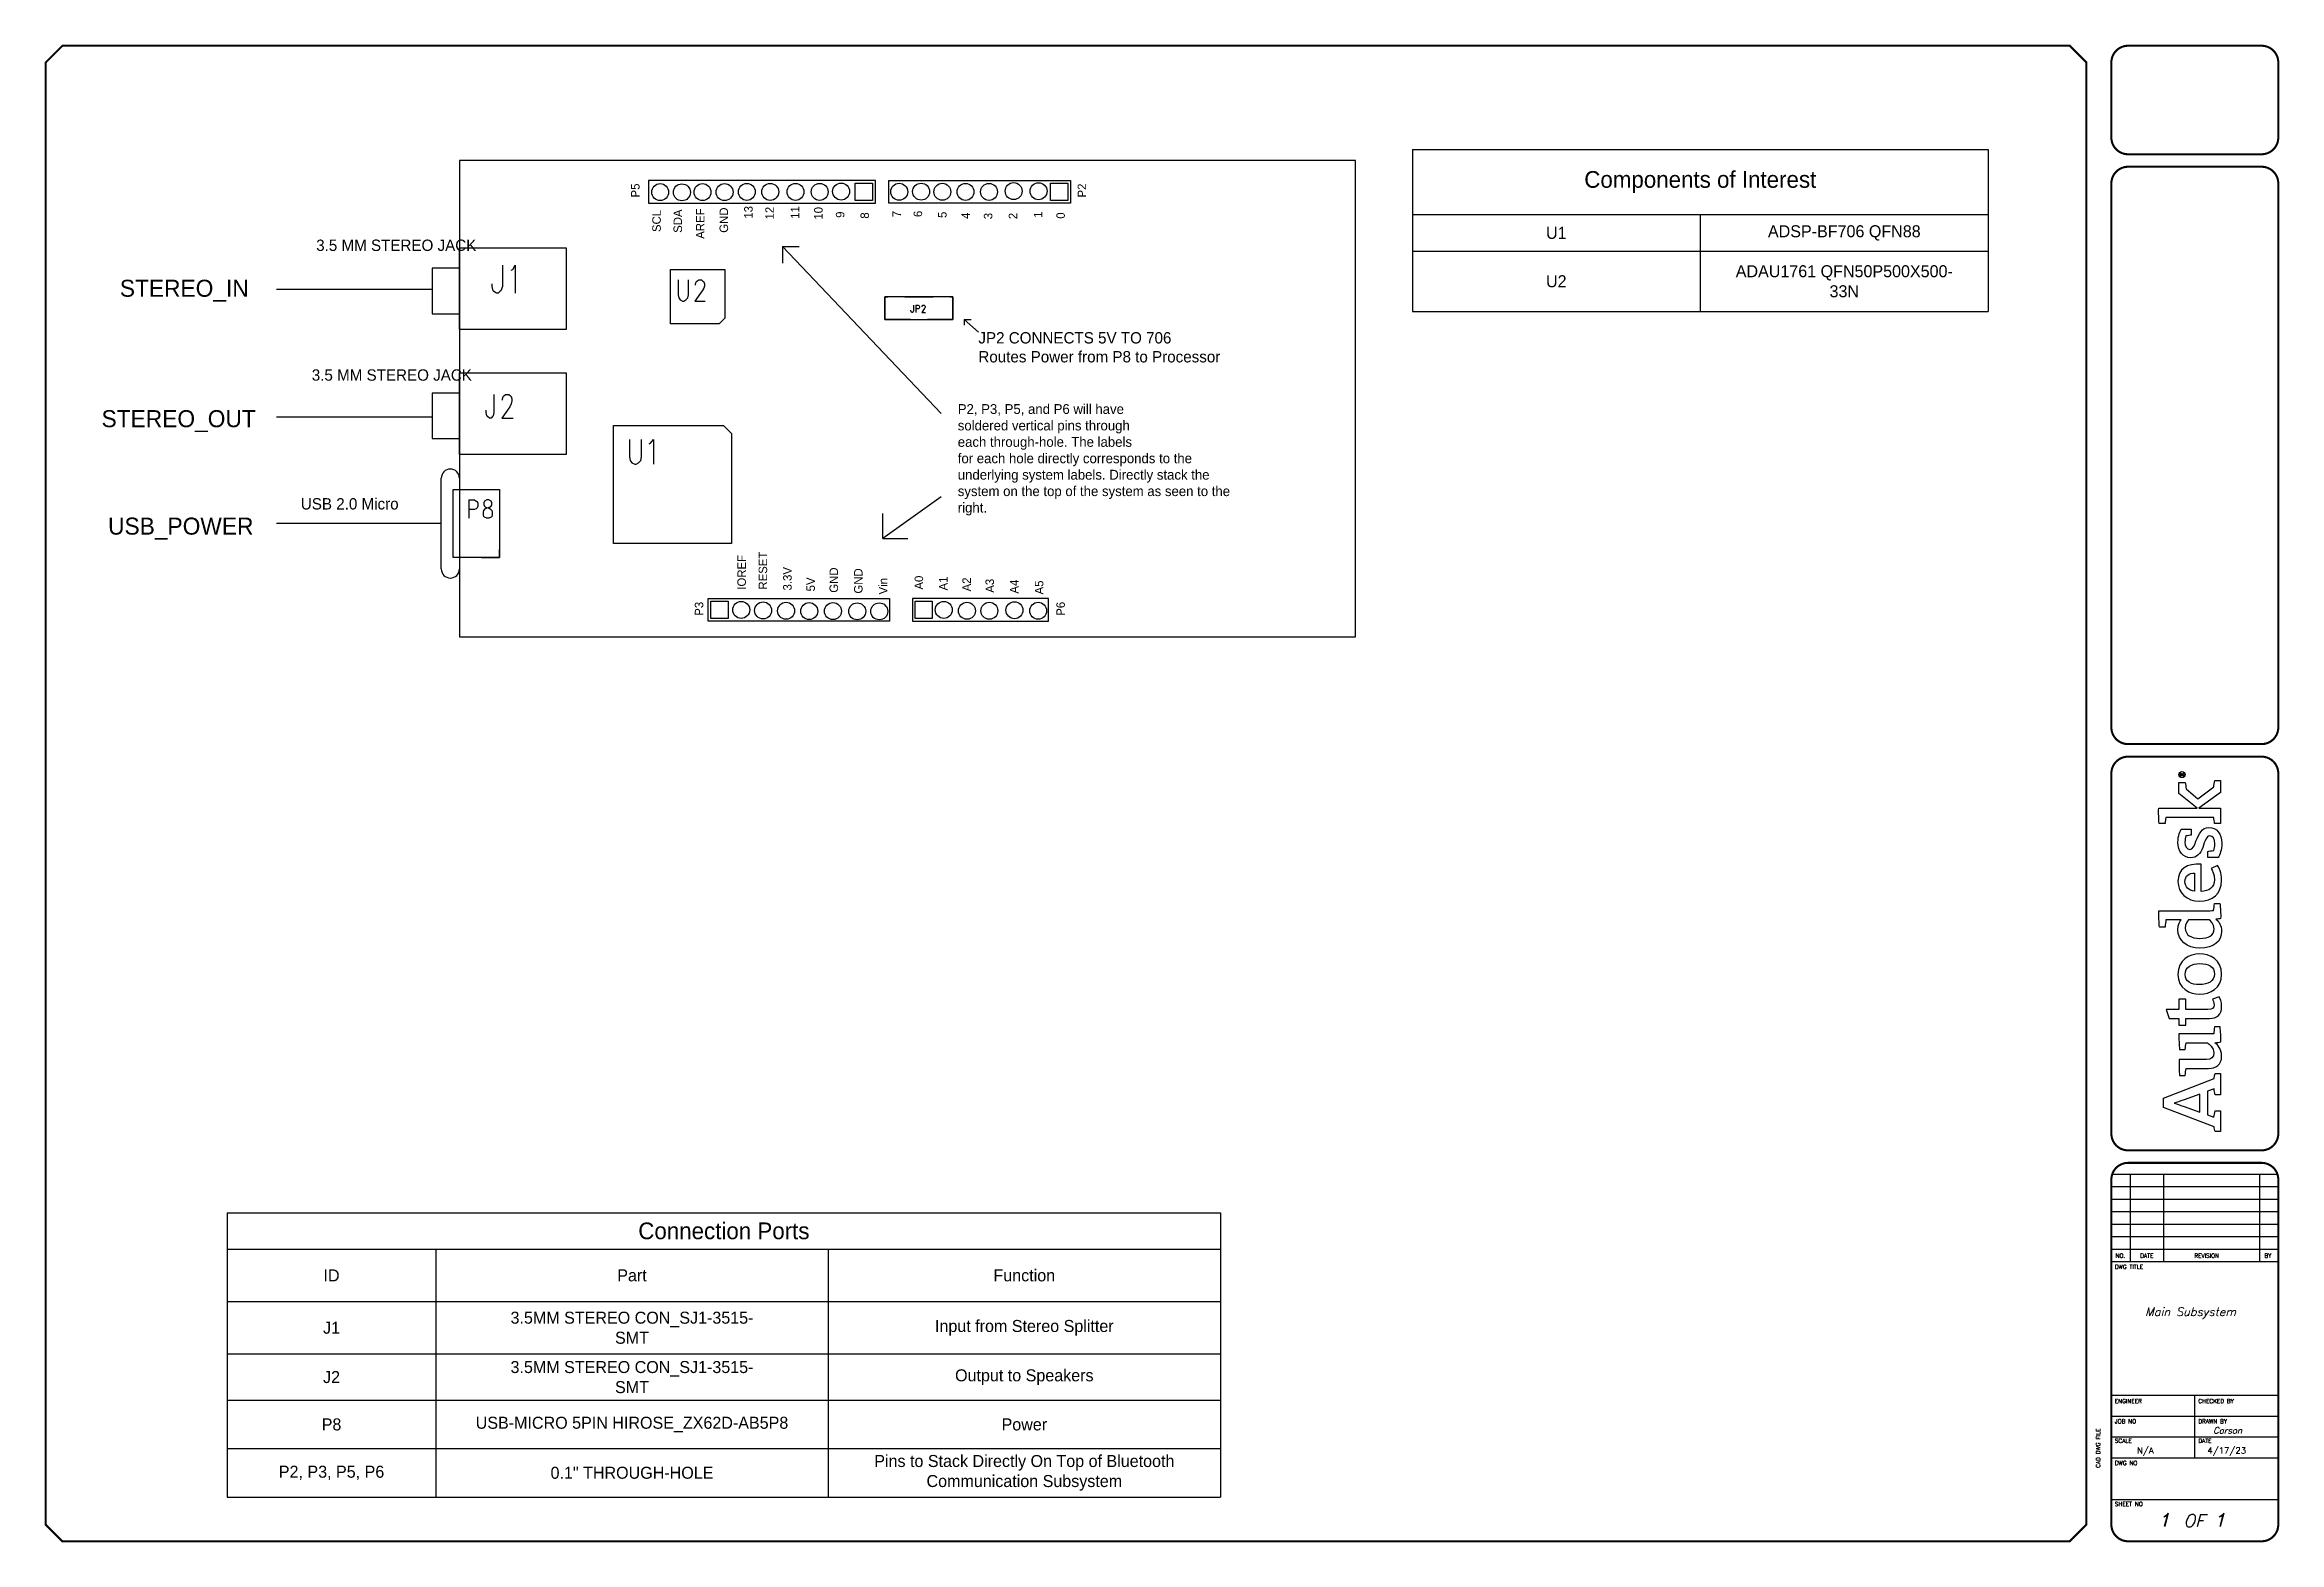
# Model space of a CAD drawing. Header units: inches. Extents: x 0 to 62, y 0 to 23.1.
# Drawn here: x 0.02 to 33.48, y 0.02 to 22.44 of the extents above; entities that cross this region are included whole.
import ezdxf
from ezdxf.enums import TextEntityAlignment as Align

# ---------------------------------------------------------------- set-up
doc = ezdxf.new("R2010")
doc.units = ezdxf.units.IN
doc.header["$MEASUREMENT"] = 0
for name, color, linetype in [('LAYER_1', 160, 'Continuous'), ('LAYNR1', 2, 'Continuous'), ('TITLE', 7, 'Continuous'), ('WIRES', 7, 'Continuous')]:
    doc.layers.add(name, color=color, linetype=linetype)
doc.styles.add('ITALIC', font='ITALIC')
doc.styles.add('SIMPLEX', font='SIMPLEX')

msp = doc.modelspace()

# ---------------------------------------------------------------- texts
for s, height, p in [('P5', 0.1274, (8.925, 20.155)), ('P2', 0.1274, (15.614, 20.155)), ('SCL', 0.1274, (9.243, 19.637)), ('SDA', 0.1274, (9.561, 19.625)), ('AREF', 0.1274, (9.897, 19.536)), ('GND', 0.1274, (10.251, 19.626)), ('13', 0.1274, (10.619, 19.838)), ('12', 0.1274, (10.936, 19.826)), ('11', 0.1274, (11.318, 19.836)), ('10', 0.1274, (11.667, 19.823)), ('9', 0.127, (11.993, 19.85)), ('8', 0.127, (12.361, 19.837)), ('7', 0.127, (12.839, 19.859)), ('6', 0.127, (13.157, 19.861)), ('5', 0.127, (13.524, 19.848)), ('4', 0.127, (13.873, 19.834)), ('3', 0.127, (14.209, 19.829)), ('2', 0.127, (14.581, 19.83)), ('1', 0.127, (14.958, 19.849)), ('0', 0.127, (15.295, 19.837)), ('IOREF', 0.1274, (10.518, 14.281)), ('RESET', 0.1274, (10.836, 14.283)), ('3.3V', 0.1274, (11.203, 14.27)), ('5V', 0.1274, (11.552, 14.256)), ('GND', 0.1274, (11.898, 14.236)), ('GND', 0.1274, (12.265, 14.223)), ('Vin', 0.1274, (12.637, 14.21)), ('A0', 0.1274, (13.172, 14.283)), ('A1', 0.1274, (13.539, 14.27)), ('A2', 0.1274, (13.888, 14.256)), ('A3', 0.1274, (14.234, 14.236)), ('A4', 0.1274, (14.601, 14.223)), ('A5', 0.1274, (14.973, 14.21)), ('P3', 0.1274, (9.88, 13.891)), ('P6', 0.1274, (15.295, 13.891))]:
    msp.add_text(s, height=height, rotation=90).set_placement(p)
for s, p in [('STEREO_IN', (1.141, 18.668)), ('STEREO_OUT', (0.867, 16.715)), ('USB_POWER', (0.965, 15.106))]:
    msp.add_text(s, height=0.2548).set_placement(p)
at = {"attachment_point": 1}
for s, width, gutter_width, heights, insert, char_height in [('3.5 MM STEREO JACK', 2.33589, 0.849, [0], (4.082, 19.524), 0.16988), ('JP2 CONNECTS 5V TO 706\\PRoutes Power from P8 to Processor', 3.92854, 0.849, [1.274], (14, 18.138), 0.16988), ('3.5 MM STEREO JACK', 2.33589, 0.849, [0], (4.016, 17.581), 0.16988), ('P2, P3, P5, and P6 will have \\Psoldered vertical pins through\\Peach through-hole. The labels\\Pfor each hole directly corresponds to the underlying system labels. Directly stack the system on the top of the system as seen to the right.', 4.09655, 1.277, [2.263], (13.691, 17.06), 0.1475), ('USB 2.0 Micro', 2.33589, 0.849, [0], (3.852, 15.652), 0.16988)]:
    msp.add_mtext_dynamic_manual_height_columns(s, width=width, gutter_width=gutter_width, heights=heights, dxfattribs=dict(at, insert=insert, char_height=char_height))

# ---------------------------------------------------------------- blocks, each defined once
blk = doc.blocks.new('AI9-BLK2')
at = {"layer": 'LAYER_1', "color": 7}
blk.add_circle((0, 0), 2.03, dxfattribs=at)
blk.add_open_spline([(1.7, 0), (1.7, -1), (1, -1.8), (0, -1.8), (-1, -1.8), (-1.7, -1), (-1.7, 0), (-1.7, 1), (-1, 1.8), (0, 1.8), (1, 1.8), (1.7, 1), (1.7, 0)], degree=3, knots=[0, 0, 0, 0, 1, 1, 1, 2, 2, 2, 3, 3, 3, 4, 4, 4, 4], dxfattribs=at)
blk = doc.blocks.new('AI9-BLK1')
at = {"layer": 'LAYER_1', "color": 7}
for points, knots in [([(0.7, -1.1), (0.7, -1.1), (0.2, -0.4), (0.2, -0.4), (0.1, -0.2), (0, -0.2), (-0.1, -0.1), (0.3, 0), (0.5, 0.2), (0.5, 0.5), (0.5, 0.8), (0.3, 1.1), (-0.2, 1.1), (-0.2, 1.1), (-0.8, 1.1), (-0.8, 1.1), (-0.8, 1.1), (-0.8, -1.1), (-0.8, -1.1), (-0.8, -1.1), (-0.5, -1.1), (-0.5, -1.1), (-0.5, -1.1), (-0.5, -0.1), (-0.5, -0.1), (-0.4, -0.1), (-0.3, -0.2), (-0.2, -0.3), (-0.2, -0.3), (0.3, -1.1), (0.3, -1.1), (0.3, -1.1), (0.7, -1.1), (0.7, -1.1)], [0, 0, 0, 0, 1, 1, 1, 2, 2, 2, 3, 3, 3, 4, 4, 4, 5, 5, 5, 6, 6, 6, 7, 7, 7, 8, 8, 8, 9, 9, 9, 10, 10, 10, 11, 11, 11, 11]), ([(0.2, 0.5), (0.2, 0.2), (-0.1, 0.1), (-0.3, 0.1), (-0.3, 0.1), (-0.5, 0.1), (-0.5, 0.1), (-0.5, 0.1), (-0.5, 0.8), (-0.5, 0.8), (-0.5, 0.8), (-0.2, 0.8), (-0.2, 0.8), (0.1, 0.8), (0.2, 0.7), (0.2, 0.5)], [0, 0, 0, 0, 1, 1, 1, 2, 2, 2, 3, 3, 3, 4, 4, 4, 5, 5, 5, 5])]:
    blk.add_open_spline(points, degree=3, knots=knots, dxfattribs=at)
blk = doc.blocks.new('LOGO')
for points, knots in [([(35.2, 4.3), (35.2, 4.3), (22.1, 38.1), (22.1, 38.1), (22.1, 38.1), (16.1, 38.1), (16.1, 38.1), (16.1, 38.1), (3.2, 4.3), (3.2, 4.3), (2.2, 4.2), (0.9, 4), (0, 3.7), (0, 3.7), (0, 0), (0, 0), (0, 0), (13.7, 0), (13.7, 0), (13.7, 0), (13.7, 3.7), (13.7, 3.7), (12.4, 4), (10.9, 4.3), (9.5, 4.4), (9.5, 4.4), (11.1, 8.8), (11.1, 8.8), (11.1, 8.8), (26.8, 8.8), (26.8, 8.8), (26.8, 8.8), (28.4, 4.3), (28.4, 4.3), (27, 4.2), (25.8, 4), (24.5, 3.7), (24.5, 3.7), (24.5, 0), (24.5, 0), (24.5, 0), (38.7, 0), (38.7, 0), (38.7, 0), (38.7, 3.7), (38.7, 3.7), (37.9, 3.9), (36, 4.3), (35.2, 4.3)], [0, 0, 0, 0, 1, 1, 1, 2, 2, 2, 3, 3, 3, 4, 4, 4, 5, 5, 5, 6, 6, 6, 7, 7, 7, 8, 8, 8, 9, 9, 9, 10, 10, 10, 11, 11, 11, 12, 12, 12, 13, 13, 13, 14, 14, 14, 15, 15, 15, 16, 16, 16, 16]), ([(12.8, 13.8), (12.8, 13.8), (16.6, 24.3), (16.6, 24.3), (17.8, 27.5), (18.2, 28.8), (18.8, 30.9), (18.8, 30.9), (18.9, 30.9), (18.9, 30.9), (19.6, 28.9), (20, 27.5), (21.1, 24.3), (21.1, 24.3), (24.9, 13.8), (24.9, 13.8), (24.9, 13.8), (12.8, 13.8), (12.8, 13.8)], [0, 0, 0, 0, 1, 1, 1, 2, 2, 2, 3, 3, 3, 4, 4, 4, 5, 5, 5, 6, 6, 6, 6]), ([(70.8, 23.1), (70.8, 23.1), (70.8, 27.7), (70.8, 27.7), (70.8, 27.7), (75.3, 27.7), (75.3, 27.7), (75.3, 27.7), (75.3, 34.3), (75.3, 34.3), (75.3, 34.3), (81.3, 36.2), (81.3, 36.2), (81.3, 36.2), (81.3, 27.7), (81.3, 27.7), (81.3, 27.7), (88, 27.7), (88, 27.7), (88, 27.7), (88, 23.1), (88, 23.1), (88, 23.1), (81.3, 23.1), (81.3, 23.1), (81.3, 23.1), (81.3, 8.4), (81.3, 8.4), (81.3, 5.6), (82.1, 4.3), (84.3, 4.3), (86, 4.3), (87.5, 5.1), (88, 5.5), (88, 5.5), (89.7, 0.9), (89.7, 0.9), (88.7, 0.3), (86.5, -0.7), (83.2, -0.7), (77.6, -0.7), (75.3, 2.4), (75.3, 7.4), (75.3, 7.4), (75.3, 23.1), (75.3, 23.1), (75.3, 23.1), (70.8, 23.1), (70.8, 23.1)], [0, 0, 0, 0, 1, 1, 1, 2, 2, 2, 3, 3, 3, 4, 4, 4, 5, 5, 5, 6, 6, 6, 7, 7, 7, 8, 8, 8, 9, 9, 9, 10, 10, 10, 11, 11, 11, 12, 12, 12, 13, 13, 13, 14, 14, 14, 15, 15, 15, 16, 16, 16, 16]), ([(147.1, 4.7), (147.1, 5.4), (147, 6.1), (147, 6.9), (147, 6.9), (147, 41.1), (147, 41.1), (143.4, 41.2), (139.3, 41), (136.1, 40.7), (136.1, 40.7), (136.1, 37), (136.1, 37), (137.7, 36.8), (139.6, 36.6), (141, 36.4), (141, 36.4), (141, 36.4), (141, 36.4), (141, 36.4), (141, 26.2), (141, 26.2), (140, 27.1), (138, 28.4), (134.3, 28.4), (127.3, 28.4), (122, 22.6), (122, 13.8), (122, 4.5), (126.6, -0.7), (133.4, -0.7), (137.1, -0.7), (139.6, 1.1), (141.3, 3.1), (141.3, 2.1), (141.6, 0.6), (141.8, 0), (145.2, -0.2), (148.7, 0.1), (151.7, 0.4), (151.7, 0.4), (151.7, 4.1), (151.7, 4.1), (150.2, 4.2), (148.4, 4.5), (147.1, 4.7)], [0, 0, 0, 0, 1, 1, 1, 2, 2, 2, 3, 3, 3, 4, 4, 4, 5, 5, 5, 6, 6, 6, 7, 7, 7, 8, 8, 8, 9, 9, 9, 10, 10, 10, 11, 11, 11, 12, 12, 12, 13, 13, 13, 14, 14, 14, 15, 15, 15, 15]), ([(229.4, 4.6), (229.4, 4.6), (221.5, 15.2), (221.5, 15.2), (221.5, 15.2), (228, 23), (228, 23), (229.4, 23.1), (231.3, 23.3), (232.4, 23.6), (232.4, 23.6), (232.4, 27.7), (232.4, 27.7), (232.4, 27.7), (225, 27.7), (225, 27.7), (225, 27.7), (215.2, 15.6), (215.2, 15.6), (215.2, 15.6), (215.2, 41.2), (215.2, 41.2), (211.8, 41.3), (208.2, 41.2), (205.1, 40.9), (205.1, 40.9), (205.1, 36.9), (205.1, 36.9), (206.5, 36.8), (208, 36.6), (209.1, 36.5), (209.1, 36.5), (209.1, 4.5), (209.1, 4.5), (207.8, 4.4), (206.3, 4.2), (205.1, 4), (205.1, 4), (205.1, 0), (205.1, 0), (205.1, 0), (215.2, 0), (215.2, 0), (215.2, 0), (215.2, 14.5), (215.2, 14.5), (215.2, 14.5), (225.6, 0), (225.6, 0), (225.6, 0), (233.7, 0), (233.7, 0), (233.7, 0), (233.7, 3.8), (233.7, 3.8), (232.2, 4.2), (230.6, 4.4), (229.4, 4.6)], [0, 0, 0, 0, 1, 1, 1, 2, 2, 2, 3, 3, 3, 4, 4, 4, 5, 5, 5, 6, 6, 6, 7, 7, 7, 8, 8, 8, 9, 9, 9, 10, 10, 10, 11, 11, 11, 12, 12, 12, 13, 13, 13, 14, 14, 14, 15, 15, 15, 16, 16, 16, 17, 17, 17, 18, 18, 18, 19, 19, 19, 19]), ([(59.7, -0.1), (59.5, 0.6), (59.2, 2.6), (59.1, 3.8), (57.8, 2), (54.9, -0.7), (50.2, -0.7), (44.2, -0.7), (42, 3.1), (42, 8.1), (42, 8.1), (42, 22.9), (42, 22.9), (40.6, 23.2), (38.8, 23.4), (37.3, 23.5), (37.3, 23.5), (37.3, 27.3), (37.3, 27.3), (40.3, 27.6), (44.4, 27.8), (48, 27.6), (48, 27.6), (48, 9.3), (48, 9.3), (48, 6.2), (49.1, 4.5), (52.3, 4.5), (55.8, 4.5), (58.4, 7.9), (59, 8.6), (59, 8.6), (59, 23), (59, 23), (57.8, 23.2), (56, 23.4), (54.6, 23.5), (54.6, 23.5), (54.6, 27.3), (54.6, 27.3), (57.6, 27.7), (61.5, 27.8), (65, 27.7), (65, 27.7), (65, 4.6), (65, 4.6), (66.3, 4.4), (68.1, 4.2), (69.6, 4.1), (69.6, 4.1), (69.6, 0.3), (69.6, 0.3), (66.7, 0), (63, -0.2), (59.7, -0.1)], [0, 0, 0, 0, 1, 1, 1, 2, 2, 2, 3, 3, 3, 4, 4, 4, 5, 5, 5, 6, 6, 6, 7, 7, 7, 8, 8, 8, 9, 9, 9, 10, 10, 10, 11, 11, 11, 12, 12, 12, 13, 13, 13, 14, 14, 14, 15, 15, 15, 16, 16, 16, 17, 17, 17, 18, 18, 18, 18]), ([(104.8, -0.7), (95.2, -0.7), (91.4, 7), (91.4, 13.8), (91.4, 20.6), (95.1, 28.4), (104.6, 28.4), (114.1, 28.4), (118.3, 20.8), (118.3, 14), (118.3, 7.2), (114.2, -0.7), (104.8, -0.7)], [0, 0, 0, 0, 1, 1, 1, 2, 2, 2, 3, 3, 3, 4, 4, 4, 4]), ([(104.5, 23.6), (99.6, 23.6), (97.8, 19.5), (97.8, 14), (97.8, 8.5), (99.9, 4.1), (104.8, 4.1), (109.8, 4.1), (111.8, 8.2), (111.8, 13.8), (111.8, 19.3), (109.5, 23.6), (104.5, 23.6)], [0, 0, 0, 0, 1, 1, 1, 2, 2, 2, 3, 3, 3, 4, 4, 4, 4]), ([(141, 7.6), (140.3, 6.7), (138.2, 4.3), (135, 4.3), (130.5, 4.3), (128.5, 8.1), (128.5, 13.8), (128.5, 19.6), (130.9, 23.5), (135.4, 23.5), (138.3, 23.5), (139.9, 22.3), (141, 21.3), (141, 21.3), (141, 7.6), (141, 7.6)], [0, 0, 0, 0, 1, 1, 1, 2, 2, 2, 3, 3, 3, 4, 4, 4, 5, 5, 5, 5]), ([(167.6, 4.1), (171.4, 4.1), (173.8, 5.5), (175, 6.2), (175, 6.2), (177.1, 2.1), (177.1, 2.1), (175.5, 1.1), (172.6, -0.7), (167.2, -0.7), (158.2, -0.7), (153.3, 5.5), (153.3, 14), (153.3, 22.5), (158.9, 28.4), (166.4, 28.4), (174.6, 28.4), (178.7, 22.5), (177.9, 12.9), (177.9, 12.9), (159.8, 12.9), (159.8, 12.9), (160, 7.9), (162.3, 4.1), (167.6, 4.1)], [0, 0, 0, 0, 1, 1, 1, 2, 2, 2, 3, 3, 3, 4, 4, 4, 5, 5, 5, 6, 6, 6, 7, 7, 7, 8, 8, 8, 8]), ([(172, 17.3), (171.9, 20.8), (170.4, 23.7), (166.3, 23.7), (162.6, 23.7), (160.6, 21.2), (159.9, 17.3), (159.9, 17.3), (172, 17.3), (172, 17.3)], [0, 0, 0, 0, 1, 1, 1, 2, 2, 2, 3, 3, 3, 3]), ([(193.3, 16.4), (190.2, 17.6), (187.8, 18.3), (187.8, 20.5), (187.8, 22.6), (189.9, 23.7), (192.6, 23.7), (194.1, 23.7), (195.6, 23.5), (196.8, 23.1), (196.9, 21.9), (197.1, 20.1), (197.3, 19.6), (197.3, 19.6), (201.3, 19.6), (201.3, 19.6), (201.3, 19.6), (201.3, 26.1), (201.3, 26.1), (200.2, 26.8), (197.1, 28.4), (192.4, 28.4), (186.5, 28.4), (182.2, 25), (182.2, 20.1), (182.2, 15.7), (184.9, 13.4), (189.1, 11.9), (193.4, 10.4), (196.7, 9.3), (196.7, 7.2), (196.7, 5.1), (195, 3.9), (191.4, 3.9), (189.9, 3.9), (188.1, 4.1), (187, 4.6), (186.9, 5.9), (186.6, 7.8), (186.3, 8.4), (186.3, 8.4), (182.3, 8.4), (182.3, 8.4), (182.3, 8.4), (182.3, 1.6), (182.3, 1.6), (182.3, 1.6), (182.3, 1.6), (182.3, 1.6), (184.1, 0.5), (187.5, -0.8), (191.8, -0.8), (198.3, -0.8), (202.4, 2.6), (202.4, 7.8), (202.4, 12.5), (197.8, 14.6), (193.3, 16.4)], [0, 0, 0, 0, 1, 1, 1, 2, 2, 2, 3, 3, 3, 4, 4, 4, 5, 5, 5, 6, 6, 6, 7, 7, 7, 8, 8, 8, 9, 9, 9, 10, 10, 10, 11, 11, 11, 12, 12, 12, 13, 13, 13, 14, 14, 14, 15, 15, 15, 16, 16, 16, 17, 17, 17, 18, 18, 18, 19, 19, 19, 19])]:
    blk.add_open_spline(points, degree=3, knots=knots)
for name, p in [('AI9-BLK2', (237.6, 25.7)), ('AI9-BLK1', (237.8, 25.7))]:
    blk.add_blockref(name, p)
blk = doc.blocks.new('NO_NUM_acade_title')
at = {"layer": 'TITLE'}
for p, q in [((30.594, 22.177), (30.594, 20.781)), ((30.969, 5.531), (33.469, 5.531)), ((31.25, 5.531), (31.25, 4.219)), ((31.75, 5.531), (31.75, 4.219)), ((33.188, 5.531), (33.188, 4.219)), ((30.969, 5.344), (33.469, 5.344)), ((30.969, 5.156), (33.469, 5.156)), ((30.969, 4.969), (33.469, 4.969)), ((30.969, 4.781), (33.469, 4.781)), ((30.969, 4.594), (33.469, 4.594)), ((30.969, 4.406), (33.469, 4.406)), ((30.969, 4.219), (33.469, 4.219)), ((30.594, 0.281), (30.594, 2.214)), ((30.969, 2.219), (33.469, 2.219)), ((32.219, 1.281), (32.219, 2.219)), ((30.969, 1.906), (33.469, 1.906)), ((30.969, 1.594), (33.469, 1.594)), ((30.969, 1.281), (33.469, 1.281)), ((30.969, 0.656), (33.469, 0.656))]:
    blk.add_line(p, q, dxfattribs=at)
at = {"layer": 'TITLE', "const_width": 0.0312}
blk.add_lwpolyline([(30.594, 0.281), (30.594, 22.177), (30.344, 22.427), (0.281, 22.427), (0.031, 22.177), (0.031, 0.281), (0.281, 0.031), (30.344, 0.031)], close=True, dxfattribs=at)
for points in [[(31.219, 22.427, 0.414214), (30.969, 22.177, 0.414214)], [(33.469, 22.177, 0.414214), (33.219, 22.427, 0.414214)], [(30.969, 21.052, 0.414214), (31.219, 20.802, 0.414214)], [(33.219, 20.802, 0.414214), (33.469, 21.052, 0.414214)], [(31.219, 20.615, 0.414214), (30.969, 20.365, 0.414214)], [(33.469, 20.365, 0.414214), (33.219, 20.615, 0.414214)], [(30.969, 12.219, 0.414214), (31.219, 11.969, 0.414214)], [(33.219, 11.969, 0.414214), (33.469, 12.219, 0.414214)], [(31.219, 11.781, 0.414214), (30.969, 11.531, 0.414214)], [(33.469, 11.531, 0.414214), (33.219, 11.781, 0.414214)], [(30.969, 6.135, 0.414214), (31.219, 5.885, 0.414214)], [(33.219, 5.885, 0.414214), (33.469, 6.135, 0.414214)], [(31.219, 5.698, 0.414214), (30.969, 5.448, 0.414214)], [(33.469, 5.448, 0.414214), (33.219, 5.698, 0.414214)], [(30.969, 0.281, 0.414214), (31.219, 0.031, 0.414214)], [(33.219, 0.031, 0.414214), (33.469, 0.281, 0.414214)]]:
    blk.add_lwpolyline(points, format="xyb", dxfattribs=at)
for points in [[(33.219, 22.427), (31.219, 22.427)], [(30.969, 22.177), (30.969, 21.052)], [(33.469, 22.177), (33.469, 21.052)], [(33.219, 20.802), (31.219, 20.802)], [(33.219, 20.615), (31.219, 20.615)], [(30.969, 20.365), (30.969, 12.219)], [(33.469, 20.365), (33.469, 12.219)], [(31.219, 11.969), (33.219, 11.969)], [(31.219, 11.781), (33.219, 11.781)], [(31.219, 5.885), (33.219, 5.885)], [(31.219, 5.698), (33.219, 5.698)], [(30.969, 5.448), (30.969, 0.281)], [(33.469, 5.448), (33.469, 0.281)], [(31.219, 0.031), (33.219, 0.031)]]:
    blk.add_lwpolyline(points, dxfattribs=at)
at = {"layer": 'TITLE', "color": 7, "const_width": 0.0312}
for points in [[(30.969, 11.531), (30.969, 6.135)], [(33.469, 11.531), (33.469, 6.135)]]:
    blk.add_lwpolyline(points, dxfattribs=at)
at = {"xscale": 0.02250000000000085, "yscale": 0.02250000000000085, "zscale": 0.02250000000000085, "rotation": 90}
blk.add_blockref('LOGO', (32.605, 6.167), dxfattribs=at)
at = {"layer": 'TITLE', "color": 1, "style": 'SIMPLEX'}
for s, p in [('DWG TITLE', (31.021, 4.109)), ('ENGINEER', (31.021, 2.099)), ('CHECKED BY', (32.271, 2.099)), ('JOB NO', (31.021, 1.797)), ('DRAWN BY', (32.271, 1.797)), ('SCALE', (31.021, 1.505)), ('DATE', (32.271, 1.505)), ('DWG NO', (31.021, 1.172)), ('SHEET NO', (31.021, 0.557))]:
    blk.add_text(s, height=0.0625, dxfattribs=at).set_placement(p)
at = {"layer": 'TITLE', "color": 1}
for s, height, style, p in [('NO.', 0.0625, 'SIMPLEX', (31.104, 4.307)), ('DATE', 0.0625, 'SIMPLEX', (31.5, 4.307)), ('REVISION', 0.0625, 'SIMPLEX', (32.396, 4.307)), ('BY', 0.0625, 'SIMPLEX', (33.313, 4.307)), ('OF', 0.1875, 'ITALIC', (32.208, 0.339))]:
    blk.add_text(s, height=height, dxfattribs=dict(at, style=style)).set_placement(p, align=Align.MIDDLE)
at = {"layer": 'TITLE', "color": 1, "style": 'SIMPLEX'}
blk.add_text('CAD DWG FILE', height=0.0625, rotation=90, dxfattribs=at).set_placement((30.802, 1.13))
at = {"layer": 'TITLE', "color": 1, "style": 'ITALIC'}
for tag, height, p in [('TITLE#1', 0.125, (32.156, 3.406)), ('TITLE#2', 0.125, (32.156, 3.204)), ('TITLE#3', 0.125, (32.156, 3.001)), ('TITLE#4', 0.125, (32.156, 2.799)), ('DWG#', 0.2, (32.156, 0.826))]:
    blk.add_attdef(tag, text='', height=height, dxfattribs=at).set_placement(p, align=Align.CENTER)
at = {"layer": 'TITLE', "color": 1, "style": 'SIMPLEX'}
blk.add_attdef('CAD#', (30.826, 1.958), '', height=0.0938, rotation=90, dxfattribs=at)
at = {"layer": 'TITLE', "color": 1}
for tag, p, height, style in [('ENGINEER', (31.237, 1.958), 0.0938, 'ITALIC'), ('CHKDBY', (32.424, 1.958), 0.0938, 'ITALIC'), ('JOB#', (31.464, 1.644), 0.0938, 'SIMPLEX'), ('DRAWNBY', (32.494, 1.644), 0.0938, 'ITALIC'), ('SCALE', (31.353, 1.344), 0.0938, 'SIMPLEX'), ('DATE', (32.408, 1.344), 0.0938, 'SIMPLEX'), ('SHTS', (32.532, 0.25), 0.2, 'ITALIC')]:
    blk.add_attdef(tag, p, '', height=height, dxfattribs=dict(at, style=style))
at = {"layer": 'TITLE', "color": 1, "style": 'ITALIC'}
blk.add_attdef('SH#', text='', height=0.2, dxfattribs=at).set_placement((31.881, 0.25), align=Align.RIGHT)
at = {"layer": 'TITLE', "color": 7, "flags": 9}
blk.add_attdef('WD_TB', (31.219, 0.031), '', height=0.125, dxfattribs=at)
blk = doc.blocks.new('*T7')
at = {"color": 0, "linetype": 'ByBlock', "lineweight": -2, "transparency": 16777216}
for p, q in [((0, 0), (14.875, 0)), ((0, 0), (0, -4.258)), ((14.875, 0), (14.875, -4.258)), ((0, -0.548), (14.875, -0.548)), ((3.125, -0.548), (3.125, -4.258)), ((9, -0.548), (9, -4.258)), ((0, -1.332), (14.875, -1.332)), ((0, -2.116), (14.875, -2.116)), ((0, -2.81), (14.875, -2.81)), ((0, -3.534), (14.875, -3.534)), ((0, -4.258), (14.875, -4.258))]:
    blk.add_line(p, q, dxfattribs=at)
at = {"color": 0, "transparency": 16777216, "attachment_point": 5}
for s, insert, char_height, width in [('Connection Ports', (7.438, -0.274), 0.25, 14.755), ('ID', (1.562, -0.94), 0.18, 3.005), ('Part', (6.062, -0.94), 0.18, 5.755), ('Function', (11.938, -0.94), 0.18, 5.755), ('J1', (1.562, -1.724), 0.18, 3.005), ('3.5MM STEREO CON_SJ1-3515-\\PSMT', (6.062, -1.724), 0.18, 5.755), ('Input from Stereo Splitter', (11.938, -1.724), 0.18, 5.755), ('3.5MM STEREO CON_SJ1-3515-\\PSMT', (6.062, -2.463), 0.18, 5.755), ('Output to Speakers', (11.938, -2.463), 0.18, 5.755), ('J2', (1.562, -2.463), 0.18, 3.005), ('P8', (1.562, -3.172), 0.18, 3.005), ('USB-MICRO 5PIN HIROSE_ZX62D-AB5P8', (6.062, -3.172), 0.18, 5.755), ('Power', (11.938, -3.172), 0.18, 5.755), ('Pins to Stack Directly On Top of Bluetooth Communication Subsystem', (11.938, -3.896), 0.18, 5.755), ('P2, P3, P5, P6', (1.562, -3.896), 0.18, 3.005), ('0.1" THROUGH-HOLE', (6.062, -3.896), 0.18, 5.755)]:
    blk.add_mtext(s, dxfattribs=dict(at, insert=insert, char_height=char_height, width=width))
blk = doc.blocks.new('*T8')
at = {"color": 0, "linetype": 'ByBlock', "lineweight": -2, "transparency": 16777216}
for p, q in [((0, 0), (8.625, 0)), ((0, 0), (0, -2.426)), ((8.625, 0), (8.625, -2.426)), ((0, -0.976), (8.625, -0.976)), ((4.312, -0.976), (4.312, -2.426)), ((0, -1.526), (8.625, -1.526)), ((0, -2.426), (8.625, -2.426))]:
    blk.add_line(p, q, dxfattribs=at)
at = {"color": 0, "transparency": 16777216, "attachment_point": 5}
for s, insert, char_height, width in [('Components of Interest', (4.312, -0.488), 0.25, 8.505), ('U1', (2.156, -1.251), 0.18, 4.1925), ('ADSP-BF706 QFN88 ', (6.469, -1.251), 0.18, 4.1925), ('U2', (2.156, -1.976), 0.18, 4.1925), ('ADAU1761 QFN50P500X500-^J33N', (6.469, -1.976), 0.18, 4.1925)]:
    blk.add_mtext(s, dxfattribs=dict(at, insert=insert, char_height=char_height, width=width))

# ---------------------------------------------------------------- linework, layer by layer
for p, q in [((13.442, 16.922), (11.067, 19.422)), ((11.067, 19.422), (11.317, 19.422)), ((11.067, 19.422), (11.067, 19.297)), ((11.067, 19.297), (11.067, 19.172)), ((14, 18.138), (13.788, 18.329)), ((13.788, 18.329), (13.894, 18.329)), ((13.788, 18.329), (13.788, 18.244)), ((13.442, 15.672), (12.567, 15.047)), ((12.567, 15.047), (12.567, 15.422)), ((12.567, 15.047), (12.942, 15.047))]:
    msp.add_line(p, q)
for centre in [(9.234, 20.235), (9.56, 20.232), (9.868, 20.236), (10.199, 20.235), (10.532, 20.238), (10.883, 20.239), (11.261, 20.238), (11.623, 20.239), (11.944, 20.243), (12.814, 20.241), (13.142, 20.242), (13.46, 20.24), (13.807, 20.239), (14.159, 20.239), (14.528, 20.25), (14.901, 20.248), (10.448, 13.978), (10.775, 13.97), (11.119, 13.965), (11.466, 13.961), (11.822, 13.961), (12.185, 13.957), (12.516, 13.957), (13.482, 13.978), (13.829, 13.965), (14.164, 13.965), (14.54, 13.974), (14.895, 13.965)]:
    msp.add_circle(centre, 0.127)
at = {"layer": 'LAYNR1', "color": 7}
for points in [[(6.228, 13.573), (19.649, 13.573), (19.649, 20.708), (6.228, 20.708), (6.228, 13.573)], [(12.458, 20.411), (9.06, 20.411), (9.06, 20.071), (12.458, 20.071), (12.458, 20.411)], [(12.413, 20.11), (12.155, 20.11), (12.155, 20.368), (12.413, 20.368), (12.413, 20.11)], [(15.38, 20.071), (12.661, 20.071), (12.661, 20.411), (15.38, 20.411), (15.38, 20.071)], [(15.339, 20.112), (15.081, 20.112), (15.081, 20.37), (15.339, 20.37), (15.339, 20.112)], [(6.228, 19.4), (7.825, 19.4), (7.825, 18.176), (6.228, 18.176), (6.228, 19.4)], [(10.203, 18.346), (10.118, 18.261), (9.388, 18.261), (9.388, 19.077), (10.203, 19.077), (10.203, 18.346)], [(13.618, 18.669), (12.599, 18.669), (12.599, 18.329), (13.618, 18.329), (13.618, 18.669)], [(6.228, 17.531), (7.825, 17.531), (7.825, 16.308), (6.228, 16.308), (6.228, 17.531)], [(10.302, 14.974), (8.535, 14.974), (8.535, 16.741), (10.183, 16.741), (10.302, 16.622), (10.302, 14.974)], [(6.829, 15.781), (6.829, 14.762), (6.133, 14.762), (6.133, 15.781), (6.829, 15.781)], [(6.636, 15.626), (6.603, 15.609), (6.594, 15.584), (6.594, 15.559), (6.603, 15.534), (6.619, 15.517), (6.661, 15.509), (6.686, 15.492), (6.711, 15.467), (6.719, 15.442), (6.719, 15.401), (6.711, 15.376), (6.703, 15.367), (6.669, 15.351), (6.636, 15.351), (6.603, 15.367), (6.594, 15.376), (6.586, 15.401), (6.586, 15.442), (6.594, 15.467), (6.611, 15.492), (6.644, 15.509), (6.678, 15.517), (6.703, 15.534), (6.711, 15.559), (6.711, 15.584), (6.703, 15.609), (6.669, 15.626), (6.636, 15.626)], [(9.953, 14.15), (12.671, 14.15), (12.671, 13.81), (9.953, 13.81), (9.953, 14.15)], [(9.994, 14.109), (10.252, 14.109), (10.252, 13.851), (9.994, 13.851), (9.994, 14.109)], [(13.011, 13.81), (15.05, 13.81), (15.05, 14.15), (13.011, 14.15), (13.011, 13.81)], [(13.052, 14.109), (13.31, 14.109), (13.31, 13.851), (13.052, 13.851), (13.052, 14.109)]]:
    msp.add_lwpolyline(points, close=True, dxfattribs=at)
for points in [[(6.228, 19.094), (5.82, 19.094), (5.82, 18.414), (6.228, 18.414)], [(6.872, 19.142), (6.872, 18.822), (6.846, 18.758), (6.833, 18.746), (6.808, 18.72), (6.782, 18.72), (6.744, 18.746), (6.731, 18.758), (6.718, 18.822), (6.718, 18.861)], [(7, 19.065), (7.025, 19.078), (7.064, 19.142), (7.064, 18.72)], [(9.502, 18.921), (9.502, 18.698), (9.511, 18.65), (9.531, 18.62), (9.57, 18.601), (9.589, 18.601), (9.618, 18.62), (9.647, 18.65), (9.657, 18.698), (9.657, 18.921)], [(9.764, 18.844), (9.764, 18.863), (9.774, 18.892), (9.783, 18.902), (9.812, 18.921), (9.851, 18.921), (9.871, 18.902), (9.89, 18.892), (9.9, 18.863), (9.9, 18.834), (9.89, 18.795), (9.861, 18.756), (9.754, 18.601), (9.91, 18.601)], [(12.982, 18.329), (12.599, 18.329), (12.599, 18.669), (12.643, 18.669)], [(12.897, 18.669), (13.322, 18.669)], [(13.027, 18.543), (13.027, 18.458), (13.023, 18.441), (13.02, 18.438), (13.013, 18.431), (13.006, 18.431), (12.996, 18.438), (12.993, 18.441), (12.989, 18.458), (12.989, 18.469)], [(13.064, 18.543), (13.064, 18.431)], [(13.064, 18.543), (13.098, 18.543), (13.108, 18.536), (13.112, 18.533), (13.118, 18.523), (13.118, 18.506), (13.112, 18.496), (13.108, 18.489), (13.098, 18.486), (13.064, 18.486)], [(13.156, 18.516), (13.156, 18.523), (13.159, 18.533), (13.163, 18.536), (13.169, 18.543), (13.186, 18.543), (13.193, 18.536), (13.196, 18.533), (13.203, 18.523), (13.203, 18.513), (13.196, 18.499), (13.19, 18.486), (13.152, 18.431), (13.207, 18.431)], [(13.577, 18.669), (13.618, 18.669), (13.618, 18.329), (13.237, 18.329)], [(6.228, 17.225), (5.82, 17.225), (5.82, 16.545), (6.228, 16.545)], [(6.745, 17.204), (6.745, 16.937), (6.734, 16.883), (6.723, 16.873), (6.702, 16.851), (6.68, 16.851), (6.648, 16.873), (6.638, 16.883), (6.627, 16.937), (6.627, 16.969)], [(6.873, 17.118), (6.873, 17.14), (6.884, 17.172), (6.894, 17.182), (6.916, 17.204), (6.969, 17.204), (6.99, 17.182), (7.001, 17.172), (7.012, 17.14), (7.012, 17.108), (7.001, 17.065), (6.98, 17.022), (6.862, 16.851), (7.033, 16.851)], [(8.774, 16.531), (8.774, 16.273), (8.786, 16.217), (8.808, 16.183), (8.853, 16.16), (8.876, 16.16), (8.909, 16.183), (8.943, 16.217), (8.954, 16.273), (8.954, 16.531)], [(9.067, 16.464), (9.089, 16.475), (9.134, 16.531), (9.134, 16.16)], [(5.956, 14.592), (5.956, 15.951)], [(6.252, 14.762), (6.133, 14.762), (6.133, 15.781), (6.252, 15.781)], [(6.228, 15.951), (6.228, 14.592)], [(6.557, 15.781), (6.829, 15.781), (6.829, 15.662)], [(6.369, 15.626), (6.369, 15.351)], [(6.369, 15.626), (6.453, 15.626), (6.478, 15.609), (6.494, 15.601), (6.503, 15.576), (6.503, 15.534), (6.494, 15.509), (6.478, 15.492), (6.453, 15.484), (6.369, 15.484)], [(6.557, 14.762), (6.829, 14.762), (6.829, 14.881)]]:
    msp.add_lwpolyline(points, dxfattribs=at)
for points in [[(6.228, 15.951, 1), (5.956, 15.951)], [(5.956, 14.592, 1), (6.228, 14.592)]]:
    msp.add_lwpolyline(points, format="xyb", dxfattribs=at)
at = {"layer": 'WIRES'}
for p, q in [((5.82, 18.775), (3.489, 18.775)), ((5.82, 16.864), (3.489, 16.864)), ((5.956, 15.271), (3.489, 15.271))]:
    msp.add_line(p, q, dxfattribs=at)

# ---------------------------------------------------------------- block references
msp.add_blockref('NO_NUM_acade_title', (0, 0)).add_auto_attribs({'SHTS': '1', 'DRAWNBY': 'Carson', 'SH#': '1', 'SCALE': 'N/A', 'DATE': '4/17/23', 'TITLE#1': 'Main Subsystem'})
for name, p in [('*T8', (20.5, 20.875)), ('*T7', (2.75, 4.952))]:
    msp.add_blockref(name, p)

msp.set_redraw_order([(e.dxf.handle, doc.entitydb.next_handle()) for e in msp.query("TEXT MTEXT ATTDEF DIMENSION ARC_DIMENSION")])  # texts and dimensions are drawn at this point

doc.saveas('drawing.dxf')
